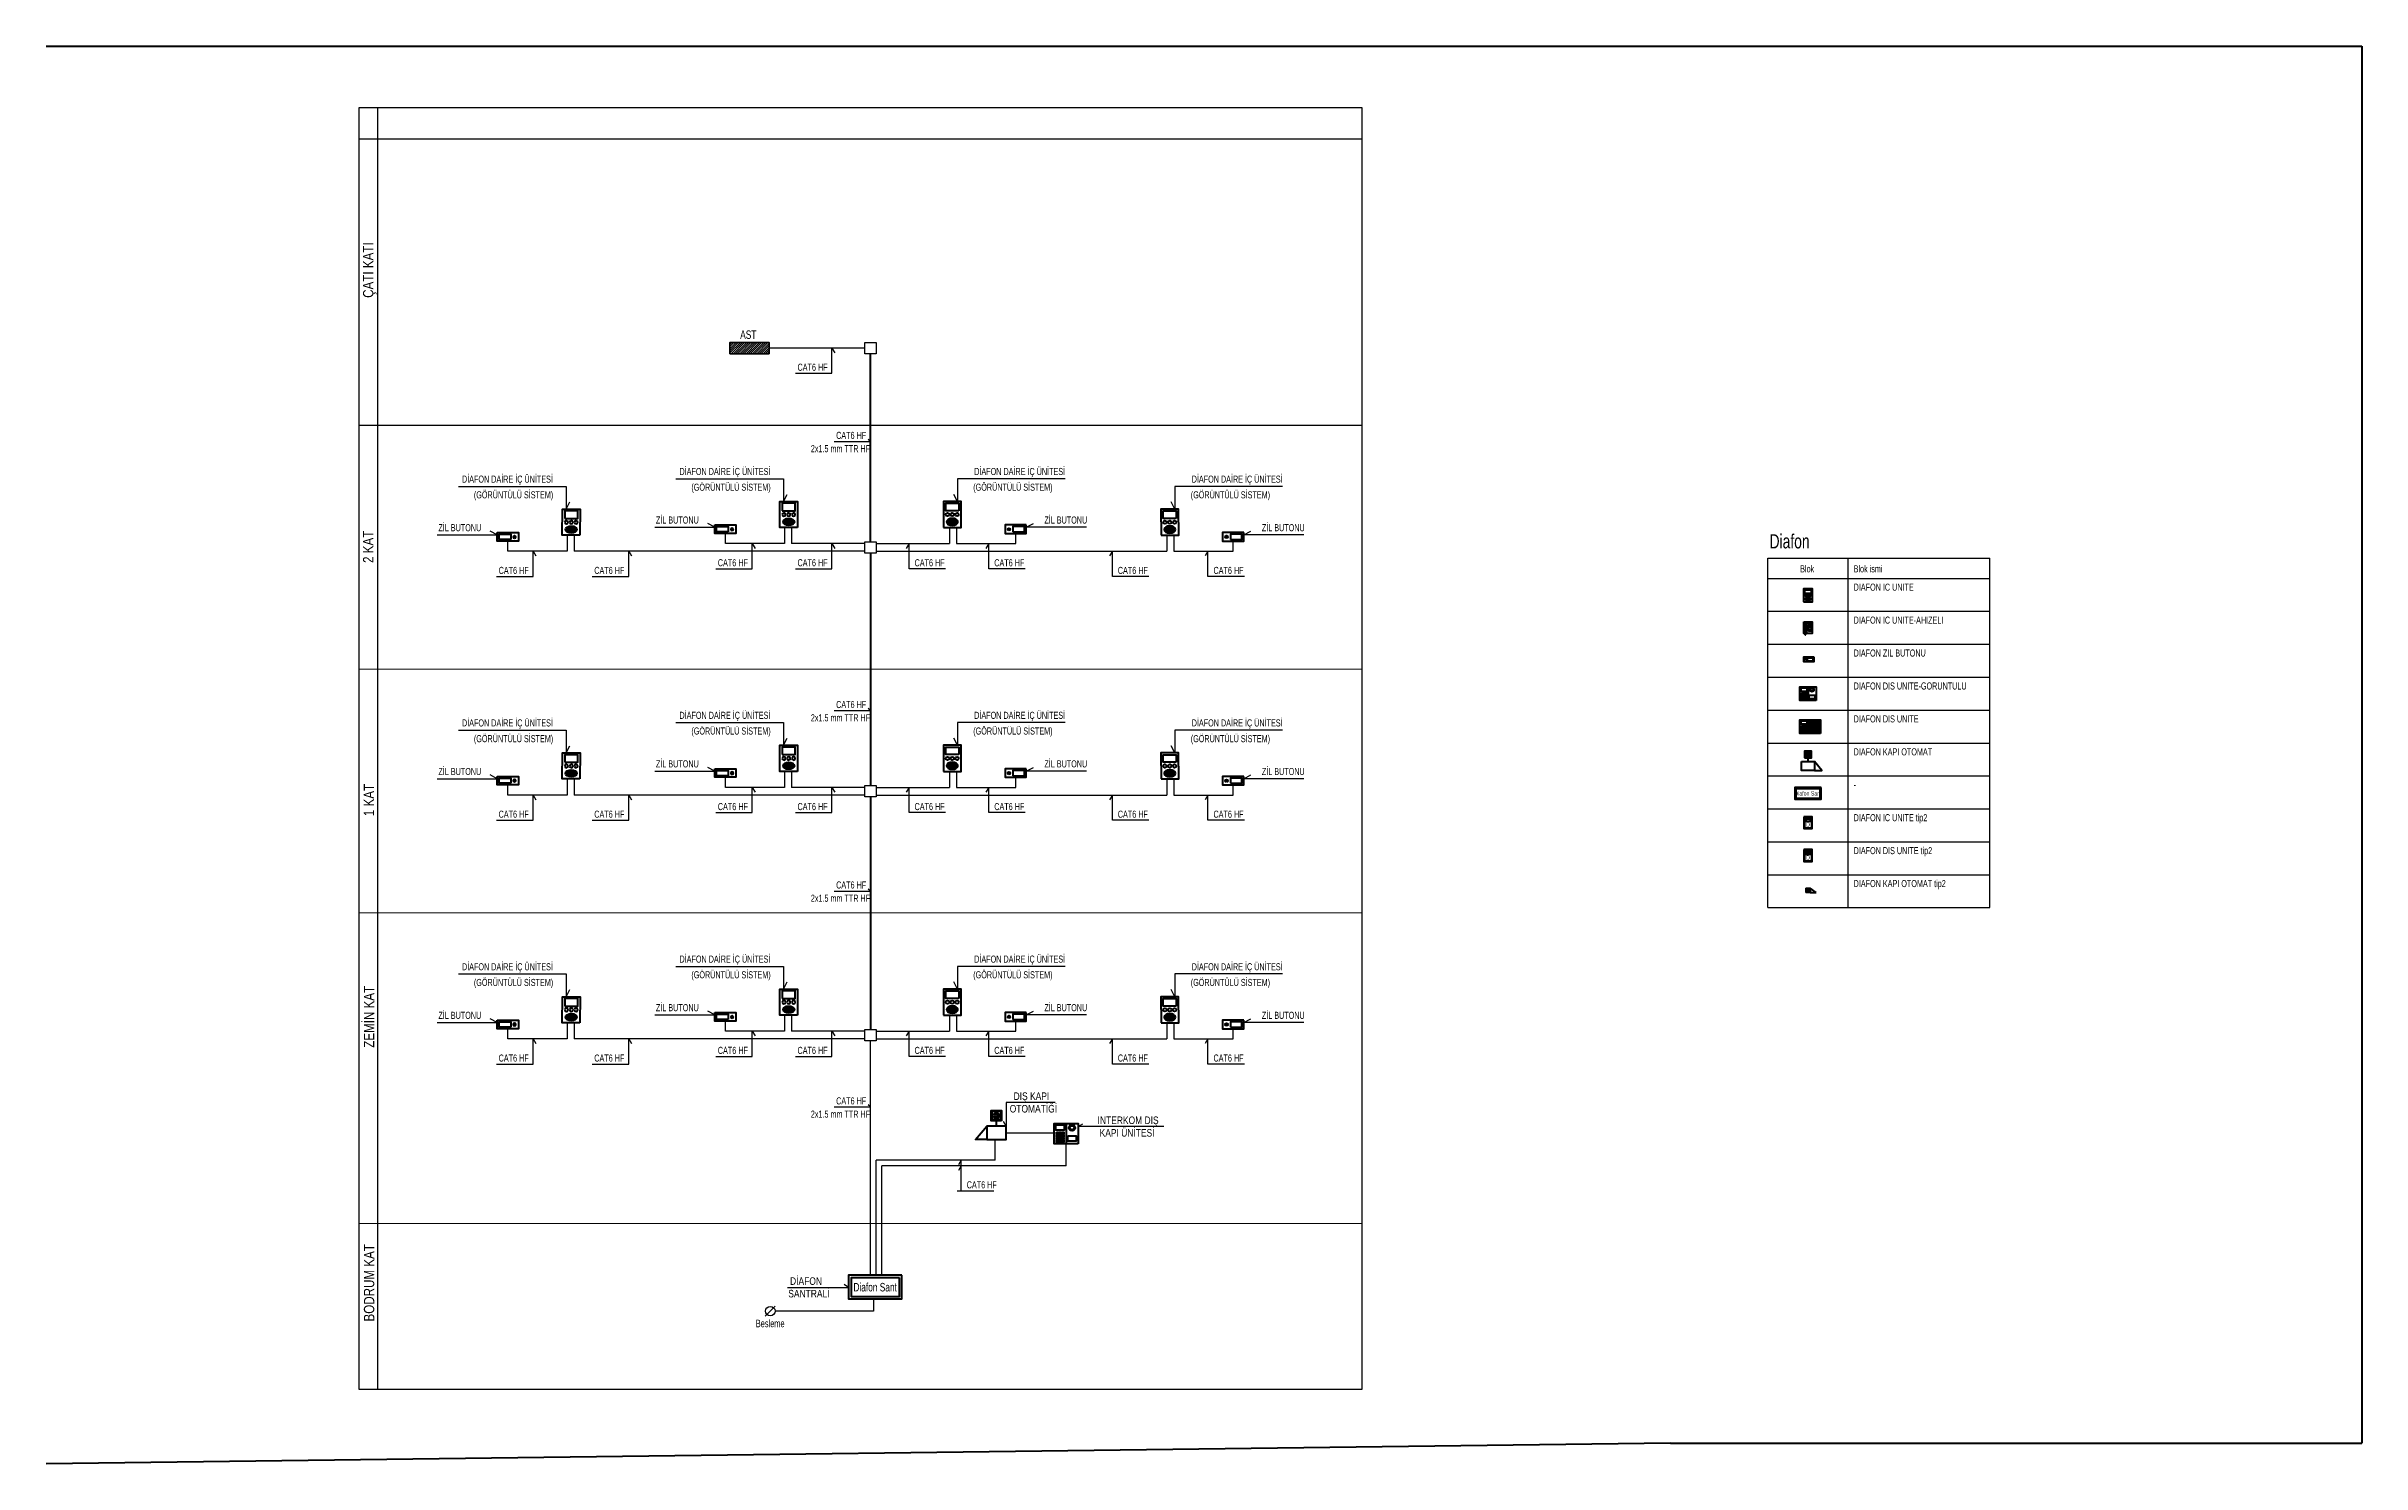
# Model space of a CAD drawing. Header units: millimetres. Extents: x 1852829 to 1882754, y -270850 to -231658.
# Drawn here: x 1872124 to 1877025, y -270850 to -267850 of the extents above; entities that cross this region are included whole.
import ezdxf
from ezdxf.enums import TextEntityAlignment as Align

# ---------------------------------------------------------------- set-up
doc = ezdxf.new("R2010")
doc.units = ezdxf.units.MM
doc.linetypes.add('CONTINOUS', pattern=[0])
doc.linetypes.add('CONTINU', pattern=[0])
for name, color, linetype, lineweight in [('a_çerçeve_line', 7, 'Continuous', 50), ('Aydınlatma', 4, 'CONTINOUS', 35), ('diyafon', 6, 'Continuous', 40), ('genell', 4, 'Continuous', 25), ('yangın', 30, 'CONTINOUS', 40)]:
    doc.layers.add(name, color=color, linetype=linetype, lineweight=lineweight)
for name, color, linetype in [('ayd', 10, 'Continuous'), ('INTERKOM', 3, 'Continuous'), ('LİNE', 7, 'Continuous'), ('LİNE_', 7, 'Continuous'), ('LİNYE NO', 6, 'Continuous'), ('NEJ.OPT_E_YAZI', 6, 'Continuous')]:
    doc.layers.add(name, color=color, linetype=linetype)
doc.styles.add('E_OPTIMUM_TEXT', font='')
doc.styles.add('Grupcad', font='arial.ttf', dxfattribs={"width": 0.7})
doc.styles.add('ROMANS', font='arial.ttf', dxfattribs={"width": 0.7})
doc.styles.add('ROMANTUR', font='arial.ttf', dxfattribs={"width": 0.7})
doc.styles.get("Standard").update_dxf_attribs({"font": 'ARIALN.TTF'})
doc.styles.get('E_OPTIMUM_TEXT').set_extended_font_data('@Arial Unicode MS')

msp = doc.modelspace()

# ---------------------------------------------------------------- texts
at = {"layer": 'Aydınlatma', "linetype": 'CONTINU', "style": 'ROMANTUR', "width": 0.7}
msp.add_text('AST', height=18, dxfattribs=at).set_placement((1873609.9, -268460), align=Align.MIDDLE_CENTER)
at = {"layer": 'diyafon', "color": 4, "linetype": 'ByBlock', "style": 'Grupcad', "width": 0.7}
for height, p in [(9, (1875853.1, -269431)), (18, (1873878.4, -270476.1, 0))]:
    msp.add_text('Diafon Sant', height=height, rotation=0, dxfattribs=at).set_placement(p, align=Align.MIDDLE_CENTER)
at = {"layer": 'genell', "linetype": 'CONTINOUS', "style": 'Grupcad', "width": 0.7}
for s, p in [('CAT6 HF', (1873714.1, -268536.5)), ('CAT6 HF', (1873795.8, -268680.7)), ('2x1.5 mm TTR HF', (1873742.3, -268708.8)), ('DİAFON DAİRE İÇ ÜNİTESİ ', (1873003.8, -268773.3)), ('DİAFON DAİRE İÇ ÜNİTESİ ', (1873464.2, -268757.1)), ('(GÖRÜNTÜLÜ SİSTEM)', (1873489.4, -268790.4)), ('(GÖRÜNTÜLÜ SİSTEM)', (1874086.1, -268790.4)), ('DİAFON DAİRE İÇ ÜNİTESİ ', (1874088.1, -268757.1)), ('DİAFON DAİRE İÇ ÜNİTESİ ', (1874548.5, -268773.3)), ('(GÖRÜNTÜLÜ SİSTEM)', (1873029, -268806.5)), ('(GÖRÜNTÜLÜ SİSTEM)', (1874546.5, -268806.5)), ('ZİL BUTONU', (1872953.9, -268876.1)), ('ZİL BUTONU', (1873414.3, -268859.9)), ('ZİL BUTONU', (1874236.6, -268859.9)), ('ZİL BUTONU', (1874697, -268876.1)), ('CAT6 HF', (1873081.4, -268966.5)), ('CAT6 HF', (1873283.9, -268966.5)), ('CAT6 HF', (1873545.4, -268950.3)), ('CAT6 HF', (1873714.1, -268950.3)), ('CAT6 HF', (1873961.9, -268950.3)), ('CAT6 HF', (1874130.6, -268950.3)), ('CAT6 HF', (1874392.1, -268966.5)), ('CAT6 HF', (1874594.6, -268966.5)), ('DİAFON DAİRE İÇ ÜNİTESİ ', (1873003.8, -269289.3)), ('DİAFON DAİRE İÇ ÜNİTESİ ', (1873464.2, -269273.2)), ('2x1.5 mm TTR HF', (1873742.3, -269278.4)), ('CAT6 HF', (1873795.8, -269250.4)), ('DİAFON DAİRE İÇ ÜNİTESİ ', (1874088.1, -269273.2)), ('DİAFON DAİRE İÇ ÜNİTESİ ', (1874548.5, -269289.3)), ('(GÖRÜNTÜLÜ SİSTEM)', (1873029, -269322.6)), ('(GÖRÜNTÜLÜ SİSTEM)', (1873489.4, -269306.4)), ('(GÖRÜNTÜLÜ SİSTEM)', (1874086.1, -269306.4)), ('(GÖRÜNTÜLÜ SİSTEM)', (1874546.5, -269322.6)), ('ZİL BUTONU', (1873414.3, -269376)), ('ZİL BUTONU', (1874236.6, -269376)), ('ZİL BUTONU', (1872953.9, -269392.1)), ('ZİL BUTONU', (1874697, -269392.1)), ('CAT6 HF', (1873081.4, -269482.5)), ('CAT6 HF', (1873283.9, -269482.5)), ('CAT6 HF', (1873545.4, -269466.4)), ('CAT6 HF', (1873714.1, -269466.4)), ('CAT6 HF', (1873961.9, -269466.4)), ('CAT6 HF', (1874130.6, -269466.4)), ('CAT6 HF', (1874392.1, -269482.5)), ('CAT6 HF', (1874594.6, -269482.5)), ('CAT6 HF', (1873795.8, -269632.3)), ('2x1.5 mm TTR HF', (1873742.3, -269660.4)), ('DİAFON DAİRE İÇ ÜNİTESİ ', (1873003.8, -269805.4)), ('DİAFON DAİRE İÇ ÜNİTESİ ', (1873464.2, -269789.2)), ('(GÖRÜNTÜLÜ SİSTEM)', (1873489.4, -269822.4)), ('(GÖRÜNTÜLÜ SİSTEM)', (1874086.1, -269822.4)), ('DİAFON DAİRE İÇ ÜNİTESİ ', (1874088.1, -269789.2)), ('DİAFON DAİRE İÇ ÜNİTESİ ', (1874548.5, -269805.4)), ('(GÖRÜNTÜLÜ SİSTEM)', (1873029, -269838.6)), ('(GÖRÜNTÜLÜ SİSTEM)', (1874546.5, -269838.6)), ('ZİL BUTONU', (1872953.9, -269908.2)), ('ZİL BUTONU', (1873414.3, -269892)), ('ZİL BUTONU', (1874236.6, -269892)), ('ZİL BUTONU', (1874697, -269908.2)), ('CAT6 HF', (1873081.4, -269998.6)), ('CAT6 HF', (1873283.9, -269998.6)), ('CAT6 HF', (1873545.4, -269982.4)), ('CAT6 HF', (1873714.1, -269982.4)), ('CAT6 HF', (1873961.9, -269982.4)), ('CAT6 HF', (1874130.6, -269982.4)), ('CAT6 HF', (1874392.1, -269998.6)), ('CAT6 HF', (1874594.6, -269998.6)), ('2x1.5 mm TTR HF', (1873742.3, -270117.3)), ('CAT6 HF', (1873795.8, -270089.3)), ('CAT6 HF', (1874072.3, -270267))]:
    msp.add_text(s, height=15, dxfattribs=at).set_placement(p)
at = {"layer": 'genell', "color": 3, "linetype": 'CONTINOUS', "style": 'Grupcad', "width": 0.7}
msp.add_text('Diafon', height=30, dxfattribs=at).set_placement((1875771.7, -268897.4), align=Align.MIDDLE_LEFT)
at = {"layer": 'genell', "color": 2, "linetype": 'CONTINOUS', "style": 'Grupcad', "width": 0.7}
msp.add_text('Blok', height=15, dxfattribs=at).set_placement((1875851.4, -268955.6), align=Align.MIDDLE_CENTER)
msp.add_text('Blok ismi', height=15, dxfattribs=at).set_placement((1875949.7, -268955.6), align=Align.MIDDLE_LEFT)
at = {"layer": 'genell', "linetype": 'CONTINOUS', "style": 'Grupcad', "width": 0.7}
for s, p in [('DIAFON IC UNITE', (1875949.7, -268994.5)), ('DIAFON IC UNITE-AHIZELI', (1875949.7, -269064.2)), ('DIAFON ZIL BUTONU', (1875949.7, -269133.9)), ('DIAFON DIS UNITE-GORUNTULU', (1875949.7, -269203.6)), ('DIAFON DIS UNITE', (1875949.7, -269273.3)), ('DIAFON KAPI OTOMAT', (1875949.7, -269343)), ('-', (1875949.7, -269412.7)), ('DIAFON IC UNITE tip2', (1875949.7, -269482.4)), ('DIAFON DIS UNITE tip2', (1875949.7, -269552.1)), ('DIAFON KAPI OTOMAT tip2', (1875949.7, -269621.8))]:
    msp.add_text(s, height=15, dxfattribs=at).set_placement(p, align=Align.MIDDLE_LEFT)
at = {"layer": 'LİNYE NO', "style": 'E_OPTIMUM_TEXT', "width": 0.7}
msp.add_text('Besleme', height=16, dxfattribs=at).set_placement((1873625.8, -270560.9, 0))
at = {"layer": 'NEJ.OPT_E_YAZI', "style": 'E_OPTIMUM_TEXT', "width": 0.8}
for s, p in [('OTOMATİĞİ', (1874163.3, -270106.4, 0)), ('DIŞ KAPI', (1874171.5, -270079.8, 0)), ('INTERKOM DIŞ', (1874349.3, -270130.8)), ('KAPI ÜNİTESİ', (1874353.6, -270157.4)), ('DİAFON', (1873698.3, -270471.2, 0)), ('SANTRALİ', (1873694.5, -270497.8, 0))]:
    msp.add_text(s, height=16, dxfattribs=at).set_placement(p)
at = {"layer": 'yangın', "linetype": 'Continuous', "style": 'ROMANS', "width": 0.8}
for s, p in [('ÇATI KATI', (1872816.3, -268382.1)), ('2 KAT', (1872816.3, -268943.2)), ('1 KAT', (1872817.8, -269479.1)), ('ZEMİN KAT', (1872818.2, -269969.4, 0)), ('BODRUM KAT', (1872818.2, -270548.8))]:
    msp.add_text(s, height=22, rotation=90, dxfattribs=at).set_placement(p)

# ---------------------------------------------------------------- blocks, each defined once
blk = doc.blocks.new('DIAFON IC UNITE tip2')
at = {"layer": 'diyafon', "color": 4, "linetype": 'CONTINU'}
for p, q in [((-4.8, 4.2), (-4.8, 5.7)), ((-2.8, 7.7), (2.8, 7.7)), ((2.8, 2.2), (-2.8, 2.2)), ((4.8, 5.7), (4.8, 4.2))]:
    blk.add_line(p, q, dxfattribs=at)
at = {"layer": 'diyafon', "color": 6, "linetype": 'CONTINU', "ltscale": 50}
blk.add_lwpolyline([(-9, 12.4), (-9, -12.4), (9, -12.4), (9, 12.4)], close=True, dxfattribs=at)
at = {"layer": 'diyafon', "color": 4, "linetype": 'CONTINU', "ltscale": 50}
blk.add_lwpolyline([(-7.8, 8.8), (-7.8, -8.8, 0.414214), (-5.4, -11.2), (5.4, -11.2, 0.414214), (7.8, -8.8), (7.8, 8.8, 0.414214), (5.4, 11.2), (-5.4, 11.2, 0.414214)], format="xyb", close=True, dxfattribs=at)
at = {"layer": 'diyafon', "color": 4, "linetype": 'CONTINU'}
for centre, start, end in [((-2.8, 5.7), 90, 180), ((-2.8, 4.2), 180, 270), ((2.8, 5.7), 360, 90), ((2.8, 4.2), 270, 360)]:
    blk.add_arc(centre, 2, start, end, dxfattribs=at)
at = {"layer": 'diyafon', "color": 6, "linetype": 'CONTINU', "ltscale": 50, "width": 0.8}
blk.add_text('D', height=9, dxfattribs=at).set_placement((0, -4.4), align=Align.MIDDLE_CENTER)
blk = doc.blocks.new('DIAFON KAPI OTOMAT')
at = {"layer": 'diyafon', "linetype": 'Continuous'}
blk.add_line((13.7, 9.3), (13.7, 17), dxfattribs=at)
for points in [[(0, 9.3), (27.4, 9.3), (27.4, -9.3), (0, -9.3)], [(6.4, 17), (21, 17), (21, 31.6), (6.4, 31.6)], [(7.6, 18.2), (19.8, 18.2), (19.8, 30.4), (7.6, 30.4)]]:
    blk.add_lwpolyline(points, close=True, dxfattribs=at)
blk.add_lwpolyline([(27.4, -9.3), (43.1, -9.3), (27.4, 9.3)], dxfattribs=at)
at = {"layer": 'diyafon', "color": 133, "linetype": 'Continuous'}
for radius in [4.2, 1.75]:
    blk.add_circle((13.7, 24.3), radius, dxfattribs=at)
blk = doc.blocks.new('DIAFON IC UNITE-AHIZELI')
at = {"layer": 'diyafon', "color": 133, "linetype": 'CONTINU'}
for p, q in [((-7.5, -9), (-2.2, -9)), ((-7.5, -9.3), (-2.2, -9.3)), ((-4.4, -26), (-4.3, -25.9))]:
    blk.add_line(p, q, dxfattribs=at)
at = {"layer": 'diyafon', "linetype": 'CONTINU'}
blk.add_lwpolyline([(-8.8, 0), (8.8, 0), (8.8, -24.6), (-8.8, -24.6)], close=True, dxfattribs=at)
at = {"layer": 'diyafon', "color": 133, "linetype": 'CONTINU'}
for points in [[(-7.5, -1.7), (-7.5, -22.9), (-2.2, -22.9), (-2.2, -1.7)], [(0.8, -1.7), (0.8, -3.3), (2.4, -3.3), (2.4, -1.7)], [(0.8, -5), (0.8, -6.6), (2.4, -6.6), (2.4, -5)], [(0.8, -8.2), (0.8, -9.8), (2.4, -9.8), (2.4, -8.2)], [(0.8, -16.3), (0.8, -10.9), (6.7, -10.9), (6.7, -16.3)], [(0.8, -17.3), (0.8, -19), (2.4, -19), (2.4, -17.3)], [(2.9, -1.7), (2.9, -3.3), (4.6, -3.3), (4.6, -1.7)], [(2.9, -5), (2.9, -6.6), (4.6, -6.6), (4.6, -5)], [(2.9, -8.2), (2.9, -9.8), (4.6, -9.8), (4.6, -8.2)], [(2.9, -17.3), (2.9, -19), (4.6, -19), (4.6, -17.3)], [(5.1, -1.7), (5.1, -3.3), (6.7, -3.3), (6.7, -1.7)], [(5.1, -5), (5.1, -6.6), (6.7, -6.6), (6.7, -5)], [(5.1, -8.2), (5.1, -9.8), (6.7, -9.8), (6.7, -8.2)], [(5.1, -17.3), (5.1, -19), (6.7, -19), (6.7, -17.3)]]:
    blk.add_lwpolyline(points, close=True, dxfattribs=at)
for points, knots in [([(-6.6, -24.6), (-6.6, -24.7), (-6.6, -24.7), (-6.7, -25), (-6.7, -25.2), (-6.7, -25.5), (-6.7, -25.6), (-6.6, -25.9), (-6.5, -26.1), (-6.4, -26.3), (-6.4, -26.4), (-6.2, -26.6), (-6.1, -26.7), (-5.9, -26.9), (-5.8, -26.9), (-5.6, -26.9), (-5.5, -26.9), (-5.3, -26.9), (-5.2, -26.9), (-5.1, -26.8), (-5, -26.7), (-4.9, -26.6), (-4.8, -26.5), (-4.6, -26.2), (-4.5, -26.1), (-4.4, -26), (-4.4, -26), (-4.4, -26)], [0.141552, 0.141552, 0.141552, 0.141552, 0.375132, 0.375132, 0.755412, 0.755412, 1.057829, 1.057829, 1.360247, 1.360247, 1.615905, 1.615905, 1.871564, 1.871564, 2.012778, 2.012778, 2.153993, 2.153993, 2.295207, 2.295207, 2.436421, 2.436421, 2.765812, 2.765812, 3.095202, 3.095202, 3.107897, 3.107897, 3.107897, 3.107897]), ([(-4.3, -22.9), (-4.3, -23.1), (-4.2, -23.2), (-4.1, -23.5), (-4.1, -23.7), (-4, -24.1), (-4, -24.2), (-4, -24.7), (-4.1, -25), (-4.2, -25.5), (-4.3, -25.7), (-4.3, -25.9)], [0.185485, 0.185485, 0.185485, 0.185485, 0.513533, 0.513533, 1.09711, 1.09711, 1.490775, 1.490775, 2.303341, 2.303341, 2.825519, 2.825519, 2.825519, 2.825519])]:
    blk.add_open_spline(points, degree=3, knots=knots, dxfattribs=at)
for points in [[(-6.1, -24.6), (-6.2, -25.5), (-5.6, -26.4), (-4.8, -25.7)], [(-4.9, -22.9), (-4.5, -24.4), (-4.8, -25.7)]]:
    blk.add_spline(points, degree=3, dxfattribs=at)
blk = doc.blocks.new('DIAFON IC UNITE')
at = {"layer": 'diyafon', "linetype": 'Continuous'}
h = blk.add_hatch(dxfattribs=at)
h.set_pattern_fill('ANSI31', color=133, scale=12.474, angle=585, style=0)
h.set_pattern_definition([(90, (-1096043.5913, -47294.4978), (1.55925, -3e-14), [])])
edge = h.paths.add_edge_path()
edge.add_ellipse((0, -21.7), major_axis=(-6.04, 0), ratio=0.623004, start_angle=0, end_angle=360, ccw=False)
blk.add_lwpolyline([(-9.2, -27.6), (9.5, -27.6), (9.3, 0), (-9.3, 0)], close=True, dxfattribs=at)
at = {"layer": 'diyafon', "color": 133, "linetype": 'Continuous'}
blk.add_lwpolyline([(6.9, -9.9), (-6.9, -9.9), (-6.9, -2), (6.9, -2)], close=True, dxfattribs=at)
for centre in [(-5.1, -13.9), (0, -13.9), (5.1, -13.9)]:
    blk.add_circle(centre, 1.8, dxfattribs=at)
at = {"layer": 'diyafon', "color": 133, "linetype": 'Continuous', "extrusion": (0, 0, -1)}
blk.add_ellipse((0, -21.7), major_axis=(-6.04, 0), ratio=0.623004, start_param=-1.570796, end_param=4.712389, dxfattribs=at)
blk = doc.blocks.new('DIAFON ZIL BUTONU')
at = {"layer": 'diyafon', "linetype": 'CONTINU'}
h = blk.add_hatch(color=133, dxfattribs=at)
edge = h.paths.add_edge_path()
edge.add_ellipse((-7.1, -4.6), major_axis=(0.974, 0.974), ratio=1, start_angle=0, end_angle=360)
blk.add_lwpolyline([(11.2, 0), (-11.2, 0), (-11.2, -9), (11.2, -9)], close=True, dxfattribs=at)
at = {"layer": 'diyafon', "color": 133, "linetype": 'CONTINU'}
blk.add_lwpolyline([(-3, -7.3), (9.3, -7.3), (9.3, -1.7), (-3, -1.7)], close=True, dxfattribs=at)
blk.add_ellipse((-7.1, -4.6), major_axis=(0.974, 0.974), ratio=1, start_param=3.926991, end_param=10.210176, dxfattribs=at)
blk = doc.blocks.new('DIAFON DIS UNITE-GORUNTULU')
at = {"layer": 'diyafon', "linetype": 'Continuous'}
blk.add_line((0, 0), (0, -28.7), dxfattribs=at)
blk.add_lwpolyline([(17, -28.7), (-17, -28.7), (-17, 0), (17, 0)], close=True, dxfattribs=at)
at = {"layer": 'diyafon', "color": 133, "linetype": 'Continuous'}
for points in [[(-14.6, -1.9), (-2.6, -1.9), (-2.6, -9.5), (-14.6, -9.5)], [(-13.8, -12.2), (-11.3, -12.2), (-11.3, -14.9), (-13.8, -14.9)], [(-13.8, -16.1), (-11.3, -16.1), (-11.3, -18.8), (-13.8, -18.8)], [(-13.8, -20), (-11.3, -20), (-11.3, -22.6), (-13.8, -22.6)], [(-13.8, -23.8), (-11.3, -23.8), (-11.3, -26.5), (-13.8, -26.5)], [(-9.8, -12.2), (-7.3, -12.2), (-7.3, -14.9), (-9.8, -14.9)], [(-9.8, -16.1), (-7.3, -16.1), (-7.3, -18.8), (-9.8, -18.8)], [(-9.8, -20), (-7.3, -20), (-7.3, -22.6), (-9.8, -22.6)], [(-9.8, -23.8), (-7.3, -23.8), (-7.3, -26.5), (-9.8, -26.5)], [(-5.9, -12.2), (-3.3, -12.2), (-3.3, -14.9), (-5.9, -14.9)], [(-5.9, -16.1), (-3.3, -16.1), (-3.3, -18.8), (-5.9, -18.8)], [(-5.9, -20), (-3.3, -20), (-3.3, -22.6), (-5.9, -22.6)], [(-5.9, -23.8), (-3.3, -23.8), (-3.3, -26.5), (-5.9, -26.5)], [(2.3, -17.5), (14.3, -17.5), (14.3, -25.1), (2.3, -25.1)]]:
    blk.add_lwpolyline(points, close=True, dxfattribs=at)
for radius in [4.28, 2.88]:
    blk.add_circle((8.3, -6), radius, dxfattribs=at)
blk = doc.blocks.new('DIAFON KAPI OTOMAT tip2')
at = {"layer": 'diyafon', "linetype": 'CONTINU'}
for p, q in [((0, 4.6), (9.2, 4.6)), ((0, 4.6), (0, -4.6)), ((22.2, -4.6), (9.2, 4.6)), ((9.2, 4.6), (9.2, -4.6)), ((9.2, -4.6), (0, -4.6)), ((9.2, -4.6), (22.2, -4.6))]:
    blk.add_line(p, q, dxfattribs=at)
at = {"layer": 'diyafon', "color": 3, "linetype": 'CONTINU'}
for points in [[(9.2, 4.6), (0, -4.6), (9.2, -4.6)], [(0, 4.6), (9.2, 4.6), (0, -4.6)]]:
    blk.add_solid(points, dxfattribs=at)
blk = doc.blocks.new('DIAFON DIS UNITE tip2')
at = {"layer": 'diyafon', "linetype": 'CONTINU'}
h = blk.add_hatch(color=5, dxfattribs=at)
edge = h.paths.add_edge_path()
edge.add_arc((2.8, 5.7), 2, 45, 90)
edge.add_line((2.8, 7.7), (-2.8, 7.7))
edge.add_arc((-2.8, 5.7), 2, 90, 180)
edge.add_line((-4.8, 5.7), (-4.8, 4.2))
edge.add_arc((-2.8, 4.2), 2, 180, 225)
edge.add_line((-4.3, 2.8), (4.3, 7.1))
at = {"layer": 'diyafon', "color": 4, "linetype": 'CONTINU'}
for p, q in [((-4.8, 4.2), (-4.8, 5.7)), ((-4.3, 2.8), (4.3, 7.1)), ((-2.8, 7.7), (2.8, 7.7)), ((2.8, 2.2), (-2.8, 2.2)), ((4.8, 5.7), (4.8, 4.2))]:
    blk.add_line(p, q, dxfattribs=at)
at = {"layer": 'diyafon', "color": 6, "linetype": 'CONTINU', "ltscale": 50}
blk.add_lwpolyline([(-9, 12.4), (-9, -12.4), (9, -12.4), (9, 12.4)], close=True, dxfattribs=at)
at = {"layer": 'diyafon', "color": 4, "linetype": 'CONTINU', "ltscale": 50}
blk.add_lwpolyline([(-7.8, 8.8), (-7.8, -8.8, 0.414214), (-5.4, -11.2), (5.4, -11.2, 0.414214), (7.8, -8.8), (7.8, 8.8, 0.414214), (5.4, 11.2), (-5.4, 11.2, 0.414214)], format="xyb", close=True, dxfattribs=at)
at = {"layer": 'diyafon', "color": 4, "linetype": 'CONTINU'}
for centre, start, end in [((-2.8, 5.7), 90, 180), ((-2.8, 4.2), 180, 270), ((2.8, 5.7), 360, 90), ((2.8, 4.2), 270, 360)]:
    blk.add_arc(centre, 2, start, end, dxfattribs=at)
at = {"layer": 'diyafon', "color": 6, "linetype": 'CONTINU', "ltscale": 50, "width": 0.8}
blk.add_text('D', height=9, dxfattribs=at).set_placement((0, -4.4), align=Align.MIDDLE_CENTER)
blk = doc.blocks.new('diafon_dis_unite_zil')
at = {"layer": 'diyafon', "linetype": 'CONTINU'}
h = blk.add_hatch(color=133, dxfattribs=at)
edge = h.paths.add_edge_path()
edge.add_ellipse((-3.6, -2.3), major_axis=(0.487, 0.487), ratio=1, start_angle=0, end_angle=360)
blk.add_lwpolyline([(5.6, 0), (-5.6, 0), (-5.6, -4.5), (5.6, -4.5)], close=True, dxfattribs=at)
at = {"layer": 'diyafon', "color": 133, "linetype": 'CONTINU'}
blk.add_lwpolyline([(-1.5, -3.6), (4.7, -3.6), (4.7, -0.8), (-1.5, -0.8)], close=True, dxfattribs=at)
blk.add_ellipse((-3.6, -2.3), major_axis=(0.487, 0.487), ratio=1, start_param=3.926991, end_param=10.210176, dxfattribs=at)
blk = doc.blocks.new('DIAFON DIS UNITE')
at = {"layer": 'diyafon', "color": 1, "linetype": 'Continuous'}
blk.add_line((-4.7, 0), (-4.7, -28.7), dxfattribs=at)
blk.add_lwpolyline([(21.7, -28.7), (-21.7, -28.7), (-21.7, 0), (21.7, 0)], close=True, dxfattribs=at)
at = {"layer": 'diyafon', "color": 133, "linetype": 'Continuous'}
for points in [[(-19.3, -1.9), (-7.4, -1.9), (-7.4, -9.5), (-19.3, -9.5)], [(-18.5, -12.2), (-16, -12.2), (-16, -14.9), (-18.5, -14.9)], [(-18.5, -16.1), (-16, -16.1), (-16, -18.8), (-18.5, -18.8)], [(-18.5, -20), (-16, -20), (-16, -22.6), (-18.5, -22.6)], [(-18.5, -23.8), (-16, -23.8), (-16, -26.5), (-18.5, -26.5)], [(-14.5, -12.2), (-12, -12.2), (-12, -14.9), (-14.5, -14.9)], [(-14.5, -16.1), (-12, -16.1), (-12, -18.8), (-14.5, -18.8)], [(-14.5, -20), (-12, -20), (-12, -22.6), (-14.5, -22.6)], [(-14.5, -23.8), (-12, -23.8), (-12, -26.5), (-14.5, -26.5)], [(-10.6, -12.2), (-8.1, -12.2), (-8.1, -14.9), (-10.6, -14.9)], [(-10.6, -16.1), (-8.1, -16.1), (-8.1, -18.8), (-10.6, -18.8)], [(-10.6, -20), (-8.1, -20), (-8.1, -22.6), (-10.6, -22.6)], [(-10.6, -23.8), (-8.1, -23.8), (-8.1, -26.5), (-10.6, -26.5)]]:
    blk.add_lwpolyline(points, close=True, dxfattribs=at)
at = {"layer": 'diyafon', "linetype": 'CONTINU'}
for p in [(2.4, -1.1), (2.4, -6.6), (2.4, -12.1), (2.4, -17.6), (2.4, -23.1), (14.6, -1.1), (14.6, -6.6), (14.6, -12.1), (14.6, -17.6), (14.6, -23.1)]:
    blk.add_blockref('diafon_dis_unite_zil', p, dxfattribs=at)
blk = doc.blocks.new('BESL.')
at = {"layer": 'LİNE_', "lineweight": 30, "ltscale": 50}
blk.add_line((-10.6, -10.6), (10.6, 10.6), dxfattribs=at)
blk.add_circle((0, 0), 10, dxfattribs=at)

# ---------------------------------------------------------------- hatches: boundary and pattern name
at = {"layer": 'Aydınlatma', "linetype": 'CONTINU'}
h = msp.add_hatch(dxfattribs=at)
h.set_pattern_fill('ANSI31', color=2)
h.set_pattern_definition([(45, (4059.2727, -15666.0484), (-2.2450640303, 2.2450640303), [])])
h.paths.add_polyline_path([(1873653.9, -268500.4), (1873653.9, -268476.6), (1873570.9, -268476.6), (1873570.9, -268500.4)])

# ---------------------------------------------------------------- linework, layer by layer
at = {"layer": 'a_çerçeve_line'}
for p, q in [((1872123.9, -267849.7), (1875561.8, -267849.7)), ((1875561.8, -267849.7), (1877025.2, -267849.7)), ((1877025.2, -267849.7), (1877025.2, -270806.5)), ((1875561.8, -270806.5), (1872123.9, -270849.7)), ((1875561.8, -270806.5), (1877025.2, -270806.5))]:
    msp.add_line(p, q, dxfattribs=at)
at = {"layer": 'ayd', "color": 8}
for points in [[(1872785.9, -267979.5), (1874908.6, -267979.5), (1874908.6, -270692.7), (1872785.9, -270692.7), (1872785.9, -267979.5)], [(1872825.9, -270691.7), (1872825.9, -267979.4)], [(1872785.9, -268045.6), (1874908.6, -268045.6)], [(1872785.4, -268651.3), (1874908.7, -268651.8)], [(1872785.3, -269167.3), (1874908.6, -269167.8)], [(1872785.3, -269683.4), (1874908.6, -269683.9)], [(1872784.8, -270340.7), (1874908.1, -270341.2)]]:
    msp.add_lwpolyline(points, dxfattribs=at)
at = {"layer": 'Aydınlatma', "color": 2, "linetype": 'CONTINU'}
msp.add_lwpolyline([(1873570.9, -268500.4), (1873570.9, -268476.6), (1873653.9, -268476.6), (1873653.9, -268500.4)], close=True, dxfattribs=at)
msp.add_lwpolyline([(1873570.9, -268500.4), (1873570.9, -268476.6), (1873653.9, -268476.6), (1873653.9, -268500.4)], close=True, dxfattribs=at)
msp.add_lwpolyline([(1873570.9, -268500.4), (1873570.9, -268476.6), (1873653.9, -268476.6), (1873653.9, -268500.4)], close=True, dxfattribs=at)
msp.add_lwpolyline([(1873570.9, -268500.4), (1873570.9, -268476.6), (1873653.9, -268476.6), (1873653.9, -268500.4)], close=True, dxfattribs=at)
msp.add_lwpolyline([(1873570.9, -268500.4), (1873570.9, -268476.6), (1873653.9, -268476.6), (1873653.9, -268500.4)], close=True, dxfattribs=at)
msp.add_lwpolyline([(1873570.9, -268500.4), (1873570.9, -268476.6), (1873653.9, -268476.6), (1873653.9, -268500.4)], close=True, dxfattribs=at)
at = {"layer": 'diyafon'}
for p, q in [((1873868.6, -268898.5), (1873868.6, -268500.5)), ((1873868.6, -268922.5), (1873868.6, -269414.6)), ((1873868.6, -269438.6), (1873868.6, -269930.6))]:
    msp.add_line(p, q, dxfattribs=at)
at = {"layer": 'diyafon', "linetype": 'ByBlock'}
for points in [[(1875881.3, -269418.5), (1875825.1, -269418.5), (1875825.1, -269443.4), (1875881.3, -269443.4)], [(1875878.7, -269421.1), (1875827.6, -269421.1), (1875827.6, -269440.8), (1875878.7, -269440.8)]]:
    msp.add_lwpolyline(points, close=True, dxfattribs=at)
at = {"layer": 'diyafon', "linetype": 'ByBlock', "elevation": 0}
for points in [[(1873934.8, -270451), (1873822.3, -270451), (1873822.3, -270500.7), (1873934.8, -270500.7)], [(1873929.7, -270456.1), (1873827.4, -270456.1), (1873827.4, -270495.6), (1873929.7, -270495.6)]]:
    msp.add_lwpolyline(points, close=True, dxfattribs=at)
at = {"layer": 'genell', "linetype": 'CONTINOUS'}
for p, q in [((1873791.4, -268686), (1873868.6, -268686)), ((1873868.6, -268686), (1873863.8, -268681.8)), ((1873791.4, -269255.7), (1873868.6, -269255.7)), ((1873868.6, -269255.7), (1873863.8, -269251.5)), ((1873791.4, -269637.6), (1873868.6, -269637.6)), ((1873868.6, -269637.6), (1873863.8, -269633.4)), ((1873791.4, -270094.6), (1873868.6, -270094.6)), ((1873868.6, -270094.6), (1873863.8, -270090.3)), ((1874060.7, -270207.4), (1874054.7, -270217.4)), ((1874060.7, -270219.4), (1874054.7, -270229.4)), ((1874060.7, -270272.7), (1874060.7, -270207.4)), ((1874129.3, -270272.7), (1874052.1, -270272.7))]:
    msp.add_line(p, q, dxfattribs=at)
at = {"layer": 'genell', "color": 251, "linetype": 'CONTINOUS'}
for p, q in [((1875768.3, -269672.8), (1875768.3, -268933.4)), ((1875768.3, -268933.4), (1876238.1, -268933.4)), ((1875768.3, -268975.9), (1876238.1, -268975.9)), ((1875937.8, -269672.8), (1875937.8, -268933.4)), ((1876238.1, -269672.8), (1876238.1, -268933.4)), ((1875768.3, -269045.6), (1876238.1, -269045.6)), ((1875768.3, -269115.3), (1876238.1, -269115.3)), ((1875768.3, -269185), (1876238.1, -269185)), ((1875768.3, -269254.7), (1876238.1, -269254.7)), ((1875768.3, -269324.4), (1876238.1, -269324.4)), ((1875768.3, -269394.1), (1876238.1, -269394.1)), ((1875768.3, -269463.7), (1876238.1, -269463.7)), ((1875768.3, -269533.4), (1876238.1, -269533.4)), ((1875768.3, -269603.1), (1876238.1, -269603.1)), ((1875768.3, -269672.8), (1876238.1, -269672.8))]:
    msp.add_line(p, q, dxfattribs=at)
at = {"layer": 'genell', "linetype": 'CONTINOUS'}
for points in [[(1873709.7, -268541.8), (1873786.9, -268541.8), (1873786.9, -268488.5), (1873792.9, -268498.5)], [(1872996.2, -268781.2), (1873224.1, -268781.2), (1873224.1, -268829.2), (1873232.1, -268814.2)], [(1873456.6, -268765), (1873684.5, -268765), (1873684.5, -268813), (1873692.5, -268798)], [(1874280.6, -268765), (1874052.7, -268765), (1874052.7, -268813), (1874044.7, -268798)], [(1874741, -268781.2), (1874513.1, -268781.2), (1874513.1, -268829.2), (1874505.1, -268814.2)], [(1872951.3, -268884), (1873078.4, -268884), (1873063.4, -268876)], [(1873411.7, -268867.8), (1873538.9, -268867.8), (1873523.9, -268859.8)], [(1874325.5, -268867.8), (1874198.4, -268867.8), (1874213.4, -268859.8)], [(1874785.9, -268884), (1874658.8, -268884), (1874673.8, -268876)], [(1873077, -268971.8), (1873154.2, -268971.8), (1873154.2, -268918.4), (1873160.2, -268928.4)], [(1873279.5, -268971.8), (1873356.7, -268971.8), (1873356.7, -268918.4), (1873362.7, -268928.4)], [(1873541, -268955.6), (1873618.2, -268955.6), (1873618.2, -268902.3), (1873624.2, -268912.3)], [(1873709.7, -268955.6), (1873786.9, -268955.6), (1873786.9, -268902.3), (1873792.9, -268912.3)], [(1874027.5, -268955.6), (1873950.3, -268955.6), (1873950.3, -268902.3), (1873944.3, -268912.3)], [(1874196.2, -268955.6), (1874119, -268955.6), (1874119, -268902.3), (1874113, -268912.3)], [(1874457.7, -268971.8), (1874380.6, -268971.8), (1874380.6, -268918.4), (1874374.6, -268928.4)], [(1874660.2, -268971.8), (1874583, -268971.8), (1874583, -268918.4), (1874577, -268928.4)], [(1872996.2, -269297.2), (1873224.1, -269297.2), (1873224.1, -269345.2), (1873232.1, -269330.2)], [(1873456.6, -269281.1), (1873684.5, -269281.1), (1873684.5, -269329.1), (1873692.5, -269314.1)], [(1874280.6, -269281.1), (1874052.7, -269281.1), (1874052.7, -269329.1), (1874044.7, -269314.1)], [(1874741, -269297.2), (1874513.1, -269297.2), (1874513.1, -269345.2), (1874505.1, -269330.2)], [(1872951.3, -269400), (1873078.4, -269400), (1873063.4, -269392)], [(1873411.7, -269383.9), (1873538.9, -269383.9), (1873523.9, -269375.9)], [(1873541, -269471.7), (1873618.2, -269471.7), (1873618.2, -269418.3), (1873624.2, -269428.3)], [(1873709.7, -269471.7), (1873786.9, -269471.7), (1873786.9, -269418.3), (1873792.9, -269428.3)], [(1874027.5, -269471.7), (1873950.3, -269471.7), (1873950.3, -269418.3), (1873944.3, -269428.3)], [(1874196.2, -269471.7), (1874119, -269471.7), (1874119, -269418.3), (1874113, -269428.3)], [(1874325.5, -269383.9), (1874198.4, -269383.9), (1874213.4, -269375.9)], [(1874785.9, -269400), (1874658.8, -269400), (1874673.8, -269392)], [(1873077, -269487.8), (1873154.2, -269487.8), (1873154.2, -269434.5), (1873160.2, -269444.5)], [(1873279.5, -269487.8), (1873356.7, -269487.8), (1873356.7, -269434.5), (1873362.7, -269444.5)], [(1874457.7, -269487.8), (1874380.6, -269487.8), (1874380.6, -269434.5), (1874374.6, -269444.5)], [(1874660.2, -269487.8), (1874583, -269487.8), (1874583, -269434.5), (1874577, -269444.5)], [(1872996.2, -269813.2), (1873224.1, -269813.2), (1873224.1, -269861.3), (1873232.1, -269846.3)], [(1873456.6, -269797.1), (1873684.5, -269797.1), (1873684.5, -269845.1), (1873692.5, -269830.1)], [(1874280.6, -269797.1), (1874052.7, -269797.1), (1874052.7, -269845.1), (1874044.7, -269830.1)], [(1874741, -269813.2), (1874513.1, -269813.2), (1874513.1, -269861.3), (1874505.1, -269846.3)], [(1872951.3, -269916), (1873078.4, -269916), (1873063.4, -269908)], [(1873411.7, -269899.9), (1873538.9, -269899.9), (1873523.9, -269891.9)], [(1874325.5, -269899.9), (1874198.4, -269899.9), (1874213.4, -269891.9)], [(1874785.9, -269916), (1874658.8, -269916), (1874673.8, -269908)], [(1873077, -270003.9), (1873154.2, -270003.9), (1873154.2, -269950.5), (1873160.2, -269960.5)], [(1873279.5, -270003.9), (1873356.7, -270003.9), (1873356.7, -269950.5), (1873362.7, -269960.5)], [(1873541, -269987.7), (1873618.2, -269987.7), (1873618.2, -269934.4), (1873624.2, -269944.4)], [(1873709.7, -269987.7), (1873786.9, -269987.7), (1873786.9, -269934.4), (1873792.9, -269944.4)], [(1874027.5, -269987.7), (1873950.3, -269987.7), (1873950.3, -269934.4), (1873944.3, -269944.4)], [(1874196.2, -269987.7), (1874119, -269987.7), (1874119, -269934.4), (1874113, -269944.4)], [(1874457.7, -270003.9), (1874380.6, -270003.9), (1874380.6, -269950.5), (1874374.6, -269960.5)], [(1874660.2, -270003.9), (1874583, -270003.9), (1874583, -269950.5), (1874577, -269960.5)]]:
    msp.add_lwpolyline(points, dxfattribs=at)
at = {"layer": 'INTERKOM', "ltscale": 2}
for p, q in [((1873856.6, -268488.5), (1873653.9, -268488.5)), ((1873561.3, -268902.3), (1873561.3, -268880.8)), ((1873686.7, -268868.2), (1873686.7, -268902.3)), ((1873701.5, -268868.2), (1873701.5, -268902.3)), ((1874035.8, -268868.2), (1874035.8, -268902.3)), ((1874050.5, -268868.2), (1874050.5, -268902.3)), ((1874175.9, -268902.3), (1874175.9, -268880.8)), ((1873100.9, -268918.4), (1873100.9, -268896.9)), ((1873226.3, -268918.4), (1873100.9, -268918.4)), ((1873226.3, -268884.4), (1873226.3, -268918.4)), ((1873241.1, -268884.4), (1873241.1, -268918.4)), ((1873856.6, -268918.4), (1873241.1, -268918.4)), ((1873686.7, -268902.3), (1873561.3, -268902.3)), ((1873856.6, -268902.3), (1873701.5, -268902.3)), ((1873880.6, -268902.3), (1874035.8, -268902.3)), ((1873880.6, -268918.4), (1874496.2, -268918.4)), ((1874050.5, -268902.3), (1874175.9, -268902.3)), ((1874496.2, -268884.4), (1874496.2, -268918.4)), ((1874510.9, -268884.4), (1874510.9, -268918.4)), ((1874510.9, -268918.4), (1874636.3, -268918.4)), ((1874636.3, -268918.4), (1874636.3, -268896.9)), ((1873100.9, -269434.5), (1873100.9, -269413)), ((1873226.3, -269400.4), (1873226.3, -269434.5)), ((1873241.1, -269400.4), (1873241.1, -269434.5)), ((1873561.3, -269418.3), (1873561.3, -269396.8)), ((1873686.7, -269418.3), (1873561.3, -269418.3)), ((1873686.7, -269384.2), (1873686.7, -269418.3)), ((1873701.5, -269384.2), (1873701.5, -269418.3)), ((1873856.6, -269418.3), (1873701.5, -269418.3)), ((1873880.6, -269418.3), (1874035.8, -269418.3)), ((1874035.8, -269384.2), (1874035.8, -269418.3)), ((1874050.5, -269384.2), (1874050.5, -269418.3)), ((1874050.5, -269418.3), (1874175.9, -269418.3)), ((1874175.9, -269418.3), (1874175.9, -269396.8)), ((1874496.2, -269400.4), (1874496.2, -269434.5)), ((1874510.9, -269400.4), (1874510.9, -269434.5)), ((1874636.3, -269434.5), (1874636.3, -269413)), ((1873226.3, -269434.5), (1873100.9, -269434.5)), ((1873856.6, -269434.5), (1873241.1, -269434.5)), ((1873880.6, -269434.5), (1874496.2, -269434.5)), ((1874510.9, -269434.5), (1874636.3, -269434.5)), ((1873686.7, -269900.3), (1873686.7, -269934.4)), ((1873701.5, -269900.3), (1873701.5, -269934.4)), ((1874035.8, -269900.3), (1874035.8, -269934.4)), ((1874050.5, -269900.3), (1874050.5, -269934.4)), ((1873100.9, -269950.5), (1873100.9, -269929)), ((1873226.3, -269950.5), (1873100.9, -269950.5)), ((1873226.3, -269916.4), (1873226.3, -269950.5)), ((1873241.1, -269916.4), (1873241.1, -269950.5)), ((1873856.6, -269950.5), (1873241.1, -269950.5)), ((1873561.3, -269934.4), (1873561.3, -269912.9)), ((1873686.7, -269934.4), (1873561.3, -269934.4)), ((1873856.6, -269934.4), (1873701.5, -269934.4)), ((1873868.6, -270451), (1873868.6, -269954.6)), ((1873880.6, -269934.4), (1874035.8, -269934.4)), ((1873880.6, -269950.5), (1874496.2, -269950.5)), ((1874050.5, -269934.4), (1874175.9, -269934.4)), ((1874175.9, -269934.4), (1874175.9, -269912.9)), ((1874496.2, -269916.4), (1874496.2, -269950.5)), ((1874510.9, -269916.4), (1874510.9, -269950.5)), ((1874510.9, -269950.5), (1874636.3, -269950.5)), ((1874636.3, -269950.5), (1874636.3, -269929)), ((1874155.8, -270149.5), (1874257.2, -270149.5)), ((1874132.7, -270207.4), (1874132.7, -270163.4)), ((1874282.7, -270219.4), (1874282.7, -270172.7)), ((1873880.6, -270451), (1873880.6, -270207.4)), ((1874132.7, -270207.4), (1873880.6, -270207.4)), ((1873892.6, -270451), (1873892.6, -270219.4)), ((1874282.7, -270219.4), (1873892.6, -270219.4))]:
    msp.add_line(p, q, dxfattribs=at)
at = {"layer": 'INTERKOM', "color": 1, "ltscale": 2}
for points in [[(1873856.6, -268476.5), (1873880.6, -268476.5), (1873880.6, -268500.5), (1873856.6, -268500.5)], [(1873856.6, -268898.5), (1873880.6, -268898.5), (1873880.6, -268922.5), (1873856.6, -268922.5)], [(1873856.6, -269414.6), (1873880.6, -269414.6), (1873880.6, -269438.6), (1873856.6, -269438.6)], [(1873856.6, -269930.6), (1873880.6, -269930.6), (1873880.6, -269954.6), (1873856.6, -269954.6)]]:
    msp.add_lwpolyline(points, close=True, dxfattribs=at)
at = {"layer": 'LİNE', "color": 1, "lineweight": 30, "ltscale": 50}
for p, q in [((1873874.6, -270526.7, 0), (1873666.5, -270526.7, 0)), ((1873874.6, -270500.7, 0), (1873874.6, -270526.7, 0))]:
    msp.add_line(p, q, dxfattribs=at)
at = {"layer": 'NEJ.OPT_E_YAZI'}
for points in [[(1874259.8, -270085.1), (1874155.8, -270085.1), (1874155.8, -270135.6), (1874149.8, -270125.6)], [(1874489.4, -270136.1), (1874308.3, -270136.1), (1874318.3, -270130.1)], [(1873692.8, -270476.5), (1873822.3, -270476.5), (1873812.5, -270470.3)]]:
    msp.add_lwpolyline(points, dxfattribs=at)

# ---------------------------------------------------------------- block references
at = {"layer": 'diyafon', "linetype": 'Continuous'}
for name, p, xscale, yscale, zscale in [('DIAFON IC UNITE', (1873235.1, -268829.2), -2, 2, 2), ('DIAFON IC UNITE', (1873695.5, -268813), -2, 2, 2), ('DIAFON IC UNITE', (1874041.7, -268813), 2, 2, 2), ('DIAFON IC UNITE', (1874502.1, -268829.2), 2, 2, 2), ('DIAFON IC UNITE', (1873235.1, -269345.2), -2, 2, 2), ('DIAFON IC UNITE', (1873695.5, -269329.1), -2, 2, 2), ('DIAFON IC UNITE', (1874041.7, -269329.1), 2, 2, 2), ('DIAFON IC UNITE', (1874502.1, -269345.2), 2, 2, 2), ('DIAFON IC UNITE', (1873235.1, -269861.3), -2, 2, 2), ('DIAFON IC UNITE', (1873695.5, -269845.1), -2, 2, 2), ('DIAFON IC UNITE', (1874041.7, -269845.1), 2, 2, 2), ('DIAFON IC UNITE', (1874502.1, -269861.3), 2, 2, 2), ('DIAFON KAPI OTOMAT', (1874155.8, -270149.5), -1.5, 1.5, 1.5), ('DIAFON DIS UNITE-GORUNTULU', (1874282.7, -270129.6), 1.5, 1.5, 1.5)]:
    msp.add_blockref(name, p, dxfattribs=dict(at, xscale=xscale, yscale=yscale, zscale=zscale))
at = {"layer": 'diyafon', "linetype": 'CONTINU', "yscale": 2, "zscale": 2}
for p, xscale in [((1873100.9, -268879), -2), ((1873561.3, -268862.8), -2), ((1874175.9, -268862.8), 2), ((1874636.3, -268879), 2), ((1873100.9, -269395), -2), ((1873561.3, -269378.9), -2), ((1874175.9, -269378.9), 2), ((1874636.3, -269395), 2), ((1873100.9, -269911.1), -2), ((1873561.3, -269894.9), -2), ((1874175.9, -269894.9), 2), ((1874636.3, -269911.1), 2)]:
    msp.add_blockref('DIAFON ZIL BUTONU', p, dxfattribs=dict(at, xscale=xscale))
at = {"layer": 'diyafon', "linetype": 'Continuous'}
for name, p in [('DIAFON IC UNITE', (1875853.1, -268997.8)), ('DIAFON DIS UNITE-GORUNTULU', (1875853.1, -269205.6)), ('DIAFON KAPI OTOMAT', (1875839.4, -269373)), ('DIAFON IC UNITE tip2', (1875853.2, -269492.7))]:
    msp.add_blockref(name, p, dxfattribs=at)
at = {"layer": 'diyafon', "linetype": 'CONTINU'}
for name, p in [('DIAFON IC UNITE-AHIZELI', (1875853.1, -269068.2)), ('DIAFON ZIL BUTONU', (1875854.6, -269142.8)), ('DIAFON DIS UNITE', (1875857.8, -269275.3)), ('DIAFON DIS UNITE tip2', (1875853.2, -269562.4)), ('DIAFON KAPI OTOMAT tip2', (1875848.4, -269636.2))]:
    msp.add_blockref(name, p, dxfattribs=at)
at = {"layer": 'LİNE', "color": 1, "lineweight": 30, "ltscale": 50, "rotation": 179.9999999999999}
msp.add_blockref('BESL.', (1873656.5, -270526.7, 0), dxfattribs=at)

msp.set_redraw_order([(e.dxf.handle, doc.entitydb.next_handle()) for e in msp.query("TEXT MTEXT ATTDEF DIMENSION ARC_DIMENSION")])  # texts and dimensions are drawn at this point

doc.saveas('drawing.dxf')
